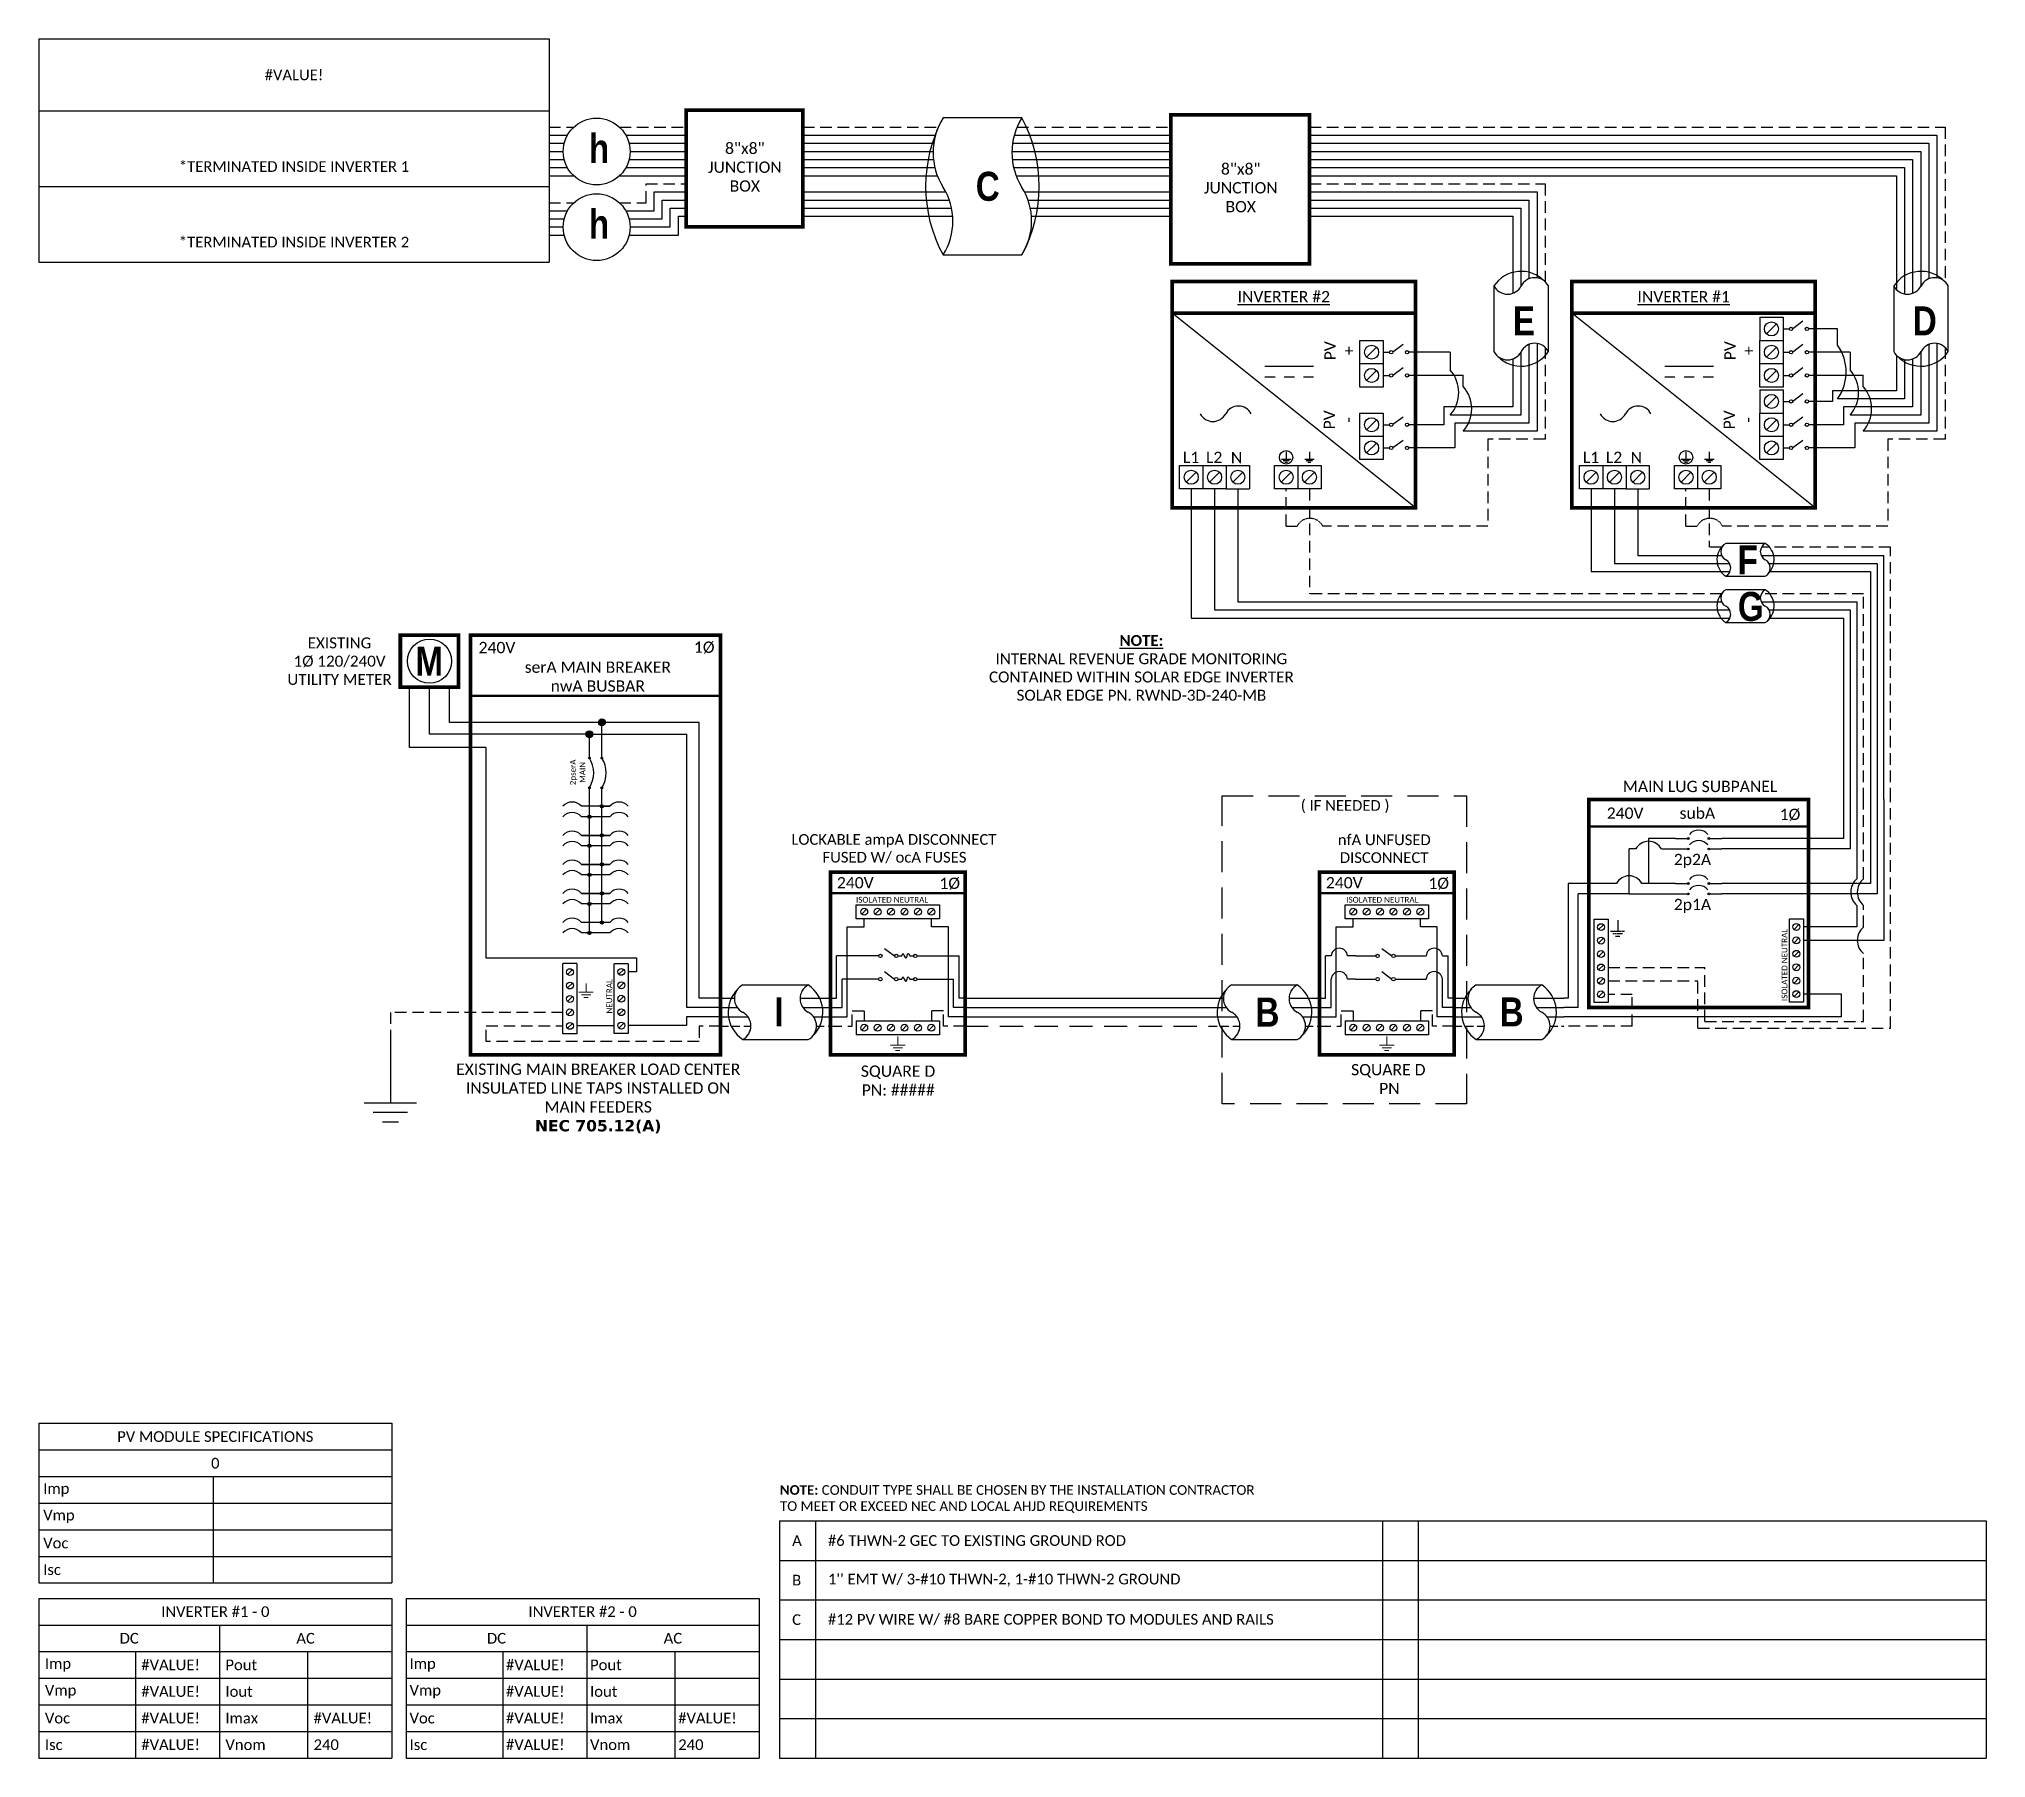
# Model space of a CAD drawing. Header units: feet. Extents: x 18883 to 19513, y 14547 to 15104.
import ezdxf

# ---------------------------------------------------------------- set-up
doc = ezdxf.new("R2010")
doc.units = ezdxf.units.FT
doc.header["$MEASUREMENT"] = 0
doc.linetypes.add('DASHED', pattern=[0.75, 0.5, -0.25])
doc.linetypes.add('HIDDEN', pattern=[0.375, 0.25, -0.125])
for name, color, linetype in [('ONE LINE BLOCKS', 7, 'Continuous'), ('TABLES', 7, 'Continuous'), ('TEXT', 7, 'Continuous'), ('Z - TITLEBLOCK TXT', 7, 'Continuous')]:
    doc.layers.add(name, color=color, linetype=linetype)
doc.styles.add('ONE LINE TXT', font='techb___.ttf')
doc.styles.get("Standard").update_dxf_attribs({"font": 'calibri.ttf'})

msp = doc.modelspace()

# ---------------------------------------------------------------- texts
at = {"color": 1, "linetype": 'Continuous'}
for s, p in [('%%UINVERTER #2', (19271.23, 15018.62)), ('%%UINVERTER #1', (19400.66, 15018.62))]:
    msp.add_text(s, height=3.6576, dxfattribs=at).set_placement(p)
at = {"color": 1, "attachment_point": 5}
for s, width, gutter_width, insert, char_height in [('8"x8"  JUNCTION BOX ', 0.4767, 7.17, (19272.25, 15055.67), 3.6576), ('L1', 0.1481, 0.75, (19256.18, 14968.4), 3.658), ('L2', 0.1481, 0.75, (19263.64, 14968.43), 3.658), ('N', 0.1481, 0.75, (19270.89, 14968.37), 3.66), ('L1', 0.1481, 0.75, (19385.61, 14968.4), 3.658), ('L2', 0.1481, 0.75, (19393.07, 14968.43), 3.658), ('N', 0.1481, 0.75, (19400.32, 14968.37), 3.66)]:
    msp.add_mtext_dynamic_manual_height_columns(s, width=width, gutter_width=gutter_width, heights=[0], dxfattribs=dict(at, insert=insert, char_height=char_height))
at = {"color": 1, "linetype": 'Continuous', "char_height": 9.3833, "attachment_point": 1, "style": 'ONE LINE TXT'}
for s, insert in [('{\\W1;\\C256;C}', (19186.48, 15060.87)), ('{\\W1;\\C256;E}', (19360.34, 15017.29)), ('{\\W1;\\C256;D}', (19489.78, 15017.29)), ('{\\W1;\\C256;F}', (19433.06, 14939.89)), ('{\\W1;\\C256;G}', (19433.15, 14924.85)), ('{\\W1;\\C256;I}', (19121.31, 14793.58)), ('{\\W1;\\C256;B}', (19356.05, 14793.58))]:
    msp.add_mtext_dynamic_manual_height_columns(s, width=0.1385, gutter_width=2.13, heights=[0], dxfattribs=dict(at, insert=insert))
at = {"color": 1, "char_height": 3.658, "attachment_point": 5, "rotation": 90}
for s, width, insert in [('PV +', 2.8378, (19304.21, 15002.93)), ('PV +', 2.8378, (19433.64, 15002.93)), ('PV -', 2.8013, (19303.98, 14980.56)), ('PV -', 2.8013, (19433.41, 14980.56))]:
    msp.add_mtext_dynamic_manual_height_columns(s, width=width, gutter_width=0.75, heights=[0], dxfattribs=dict(at, insert=insert))
at = {"color": 10, "insert": (19123.08, 14635.68), "char_height": 3.10896, "attachment_point": 1}
msp.add_mtext_dynamic_manual_height_columns('\\A1;{\\fCalibri|b1|i0|c0|p34;NOTE:} {\\A0;\\H1.0052x;CONDUIT TYPE SHALL BE CHOSEN BY THE INSTALLATION CONTRACTOR\\PTO MEET OR EXCEED NEC AND LOCAL AHJD REQUIREMENTS}', width=164.3528, gutter_width=0, heights=[9.89], dxfattribs=at)
at = {"layer": 'Z - TITLEBLOCK TXT', "color": 1, "linetype": 'Continuous', "char_height": 9.3833, "attachment_point": 1, "style": 'ONE LINE TXT'}
for insert in [(19061.26, 15073.11), (19061.26, 15048.65)]:
    msp.add_mtext_dynamic_manual_height_columns('{\\W1;\\C256;h}', width=0.1385, gutter_width=2.13, heights=[0], dxfattribs=dict(at, insert=insert))

# ---------------------------------------------------------------- blocks, each defined once
blk = doc.blocks.new('2inverterSub')
at = {"layer": 'ONE LINE BLOCKS', "linetype": 'Continuous'}
h = blk.add_hatch(color=1, dxfattribs=at)
h.dxf.hatch_style = 1
edge = h.paths.add_edge_path()
edge.add_arc((40.28, 60.73), 0.291, 0, 360)
h = blk.add_hatch(color=1, dxfattribs=at)
h.dxf.hatch_style = 1
edge = h.paths.add_edge_path()
edge.add_arc((40.28, 57.35), 0.291, 0, 360)
h = blk.add_hatch(color=1, dxfattribs=at)
h.dxf.hatch_style = 1
edge = h.paths.add_edge_path()
edge.add_arc((46.96, 60.73), 0.291, 0, 360)
h = blk.add_hatch(color=1, dxfattribs=at)
h.dxf.hatch_style = 1
edge = h.paths.add_edge_path()
edge.add_arc((46.96, 57.35), 0.291, 0, 360)
h = blk.add_hatch(color=1, dxfattribs=at)
h.dxf.hatch_style = 1
edge = h.paths.add_edge_path()
edge.add_arc((40.28, 46.17), 0.291, 0, 360)
h = blk.add_hatch(color=1, dxfattribs=at)
h.dxf.hatch_style = 1
edge = h.paths.add_edge_path()
edge.add_arc((46.96, 46.17), 0.291, 0, 360)
h = blk.add_hatch(color=1, dxfattribs=at)
h.dxf.hatch_style = 1
edge = h.paths.add_edge_path()
edge.add_arc((40.28, 42.79), 0.291, 0, 360)
h = blk.add_hatch(color=1, dxfattribs=at)
h.dxf.hatch_style = 1
edge = h.paths.add_edge_path()
edge.add_arc((46.96, 42.79), 0.291, 0, 360)
at = {"color": 7, "linetype": 'Continuous'}
for p, q in [((90.5, 73.37), (90.5, 60.73)), ((99.2, 73.37), (99.2, 46.17)), ((36.09, 60.73), (27.43, 60.73)), ((27.43, 60.73), (27.43, 46.17)), ((90.5, 60.73), (51.15, 60.73)), ((17.02, 46.17), (1.34, 46.17)), ((1.34, 46.17), (1.34, 9)), ((36.09, 46.17), (25.26, 46.17)), ((99.2, 46.17), (51.15, 46.17)), ((1.34, 9), (0, 9))]:
    blk.add_line(p, q, dxfattribs=at)
at = {"color": 10, "linetype": 'Continuous'}
for p, q in [((92.67, 73.37), (92.67, 57.35)), ((101.37, 73.37), (101.37, 42.79)), ((21.14, 42.79), (21.14, 57.35)), ((23.31, 57.35), (21.14, 57.35)), ((31.55, 57.35), (36.09, 57.35)), ((92.67, 57.35), (51.15, 57.35)), ((21.14, 42.79), (4.63, 42.79)), ((4.63, 6), (4.63, 42.79)), ((21.14, 42.79), (36.09, 42.79)), ((101.37, 42.79), (51.15, 42.79)), ((4.63, 6), (0, 6))]:
    blk.add_line(p, q, dxfattribs=at)
at = {"color": 253, "linetype": 'Continuous'}
for p, q in [((94.85, 73.37), (94.85, 47.66)), ((103.55, 73.37), (103.55, 27.76)), ((94.85, 39.1), (94.85, 32.11)), ((94.85, 32.11), (77.54, 32.11)), ((103.55, 27.76), (77.54, 27.76)), ((89.88, 10.36), (77.54, 10.36)), ((89.88, 3), (89.88, 10.36)), ((89.88, 3), (0, 3))]:
    blk.add_line(p, q, dxfattribs=at)
at = {"color": 10, "linetype": 'Continuous'}
blk.add_arc((27.43, 55.19), 4.65, 27.66392, 152.33608, dxfattribs=at)
at = {"color": 7, "linetype": 'Continuous'}
blk.add_arc((21.14, 44.01), 4.65, 27.66392, 152.33608, dxfattribs=at)
at = {"color": 253, "linetype": 'Continuous'}
blk.add_arc((98.43, 43.38), 5.58, 129.92155, 230.07845, dxfattribs=at)
at = {"layer": 'ONE LINE BLOCKS', "lineweight": 50}
blk.add_line((8.04, 64.67), (79.2, 64.67), dxfattribs=at)
at = {"layer": 'ONE LINE BLOCKS', "lineweight": 50, "const_width": 1.19}
blk.add_lwpolyline([(8.04, 6.01), (8.04, 73.37), (79.2, 73.37), (79.2, 6.01)], close=True, dxfattribs=at)
at = {"layer": 'TEXT', "color": 92, "linetype": 'HIDDEN', "ltscale": 15}
for p, q in [((97.02, 47.66), (97.02, 73.37)), ((105.72, -0.66), (105.72, 73.37)), ((97.02, 32.03), (97.02, 39.1)), ((14.31, 18.99), (45.6, 18.99)), ((45.6, 1.52), (45.6, 18.99)), ((97.02, 1.52), (97.02, 23.48)), ((14.31, 14.64), (43.39, 14.64)), ((43.39, -0.66), (43.39, 14.64)), ((22.14, 10.28), (14.31, 10.28)), ((22.14, 0), (22.14, 10.28)), ((22.14, 0), (0, 0)), ((45.6, 1.52), (97.02, 1.52)), ((43.39, -0.66), (105.72, -0.66))]:
    blk.add_line(p, q, dxfattribs=at)
at = {"layer": 'TEXT', "color": 92, "linetype": 'HIDDEN', "flags": 128}
for points in [[(17.42, 34.26), (17.42, 30.76)], [(15.08, 30.76), (19.76, 30.76)], [(18.95, 29.89), (15.89, 29.89)], [(18.13, 29.02), (16.7, 29.02)]]:
    blk.add_lwpolyline(points, dxfattribs=at)
at = {"layer": 'TEXT', "color": 92, "linetype": 'Continuous', "ltscale": 4}
for centre in [(100.49, 43.38), (100.49, 27.76)]:
    blk.add_arc(centre, 5.51, 129.05896, 230.94104, dxfattribs=at)
at = {"layer": 'Z - TITLEBLOCK TXT', "color": 1, "linetype": 'Continuous'}
for p, q in [((9.77, 7.69), (9.77, 34.63)), ((9.77, 34.63), (14.31, 34.63)), ((14.31, 34.63), (14.31, 7.69)), ((73, 7.76), (73, 34.71)), ((73, 34.71), (77.54, 34.71)), ((77.54, 34.71), (77.54, 7.76)), ((14.31, 7.69), (9.77, 7.69)), ((77.54, 7.76), (73, 7.76))]:
    blk.add_line(p, q, dxfattribs=at)
at = {"layer": 'Z - TITLEBLOCK TXT', "color": 4, "linetype": 'Continuous'}
for p, q in [((12.83, 32.82), (11.25, 31.25)), ((76.06, 32.9), (74.49, 31.32)), ((12.83, 28.47), (11.25, 26.9)), ((76.06, 28.54), (74.49, 26.97)), ((12.83, 24.12), (11.25, 22.55)), ((12.83, 19.77), (11.25, 18.2)), ((76.06, 24.19), (74.49, 22.62)), ((76.06, 19.84), (74.49, 18.27)), ((12.83, 15.42), (11.25, 13.85)), ((76.06, 15.49), (74.49, 13.92)), ((12.83, 11.07), (11.25, 9.5)), ((76.06, 11.14), (74.49, 9.57))]:
    blk.add_line(p, q, dxfattribs=at)
at = {"layer": 'Z - TITLEBLOCK TXT', "color": 1, "linetype": 'Continuous', "flags": 128}
for points in [[(36.09, 60.73), (40.28, 60.73)], [(36.09, 60.73), (40.28, 60.73)], [(36.09, 57.35), (40.28, 57.35)], [(36.09, 57.35), (40.28, 57.35)], [(46.96, 60.73), (51.15, 60.73)], [(46.96, 57.35), (51.15, 57.35)], [(36.09, 46.17), (40.28, 46.17)], [(36.09, 46.17), (40.28, 46.17)], [(46.96, 46.17), (51.15, 46.17)], [(36.09, 42.79), (40.28, 42.79)], [(36.09, 42.79), (40.28, 42.79)], [(46.96, 42.79), (51.15, 42.79)]]:
    blk.add_lwpolyline(points, dxfattribs=at)
at = {"layer": 'Z - TITLEBLOCK TXT', "color": 1, "linetype": 'Continuous'}
for centre in [(40.28, 60.73), (40.28, 57.35), (46.96, 60.73), (46.96, 57.35), (40.28, 46.17), (46.96, 46.17), (40.28, 42.79), (46.96, 42.79)]:
    blk.add_circle(centre, 0.291, dxfattribs=at)
at = {"layer": 'Z - TITLEBLOCK TXT', "color": 4, "linetype": 'Continuous'}
for centre in [(12.04, 32.04), (75.27, 32.11), (12.04, 27.69), (75.27, 27.76), (12.04, 23.34), (12.04, 18.99), (75.27, 23.41), (75.27, 19.06), (12.04, 14.64), (75.27, 14.71), (12.04, 10.28), (75.27, 10.36)]:
    blk.add_circle(centre, 1.11, dxfattribs=at)
at = {"layer": 'Z - TITLEBLOCK TXT', "color": 1, "linetype": 'Continuous'}
for centre in [(43.62, 59.53), (43.62, 56.15), (43.62, 44.97), (43.62, 41.59)]:
    blk.add_arc(centre, 3.93, 40.3392, 139.6608, dxfattribs=at)
at = {"layer": 'TABLES', "color": 1, "linetype": 'Continuous'}
for s, p in [('2p2A', (35.59, 52.11)), ('2p1A', (35.59, 37.55))]:
    blk.add_text(s, height=3.658, dxfattribs=at).set_placement(p)
at = {"layer": 'TABLES', "color": 4, "linetype": 'Continuous'}
blk.add_text('ISOLATED NEUTRAL', height=1.8743, rotation=90, dxfattribs=at).set_placement((72.35, 8.12))
at = {"layer": 'TEXT', "color": 1, "attachment_point": 5}
for s, width, gutter_width, insert, char_height in [('MAIN LUG SUBPANEL ', 62.3984, 7.17, (44.08, 77.57), 3.6576), ('240V', 0.1481, 0.75, (19.83, 68.92), 3.658), ('subA', 0.1481, 0.75, (43.21, 68.92), 3.658), ('1Ø', 0.1481, 0.75, (73.19, 68.41), 3.658)]:
    blk.add_mtext_dynamic_manual_height_columns(s, width=width, gutter_width=gutter_width, heights=[0], dxfattribs=dict(at, insert=insert, char_height=char_height))
blk = doc.blocks.new('*U16')
at = {"color": 7, "linetype": 'Continuous'}
for p, q in [((-7.14, 13.31), (-28.39, 13.31)), ((-28.39, -4.31), (-7.14, -4.31))]:
    blk.add_line(p, q, dxfattribs=at)
at = {"color": 7}
for p, q in [((-35.53, 9), (-31.05, 9)), ((-9.81, 9), (0, 9))]:
    blk.add_line(p, q, dxfattribs=at)
at = {"color": 10}
for p, q in [((-35.53, 6), (-30.11, 6)), ((-8.87, 6), (0, 6))]:
    blk.add_line(p, q, dxfattribs=at)
at = {"color": 253}
for p, q in [((-35.53, 3), (-26.66, 3)), ((-5.41, 3), (0, 3))]:
    blk.add_line(p, q, dxfattribs=at)
at = {"color": 92, "linetype": 'HIDDEN', "ltscale": 10}
for p, q in [((-4.48, 0), (0, 0)), ((-35.53, 0), (-25.72, 0))]:
    blk.add_line(p, q, dxfattribs=at)
at = {"linetype": 'Continuous'}
for centre, start, end in [((-26.08, 8.91), 117.66392, 242.33608), ((-4.83, 8.91), 117.66392, 242.33608), ((-30.7, 0.09), 297.66392, 62.33608), ((-9.45, 0.09), 297.66392, 62.33608)]:
    blk.add_arc(centre, 4.98, start, end, dxfattribs=at)
at = {"color": 7, "linetype": 'Continuous'}
for centre, start, end in [((-12.99, 4.5), 313.97324, 56.42648), ((-22.54, 4.5), 133.97324, 236.42648)]:
    blk.add_arc(centre, 10.58, start, end, dxfattribs=at)
blk = doc.blocks.new('*U23')
at = {"lineweight": 50}
blk.add_line((-43.61, 43.06), (0, 43.06), dxfattribs=at)
at = {"color": 1, "linetype": 'Continuous'}
for p, q in [((-35.27, 34.78), (-35.27, 39.32)), ((-35.27, 39.32), (-8.32, 39.32)), ((-8.32, 39.32), (-8.32, 34.78)), ((-8.32, 34.78), (-35.27, 34.78)), ((-26.07, 25.18), (-22.81, 22.74)), ((-21.73, 22.73), (-20.49, 22.73)), ((-17.94, 22.73), (-16.7, 22.73)), ((-26.07, 17.65), (-22.81, 15.2)), ((-21.73, 15.2), (-20.49, 15.2)), ((-17.94, 15.2), (-16.7, 15.2)), ((-35.27, 1.76), (-8.32, 1.76)), ((-35.27, 1.76), (-35.27, -2.78)), ((-8.32, 1.76), (-8.32, -2.78)), ((-8.32, -2.78), (-35.27, -2.78))]:
    blk.add_line(p, q, dxfattribs=at)
at = {"color": 4, "linetype": 'Continuous'}
for p, q in [((-31.89, 37.83), (-33.46, 36.26)), ((-27.53, 37.83), (-29.11, 36.26)), ((-23.18, 37.83), (-24.76, 36.26)), ((-18.83, 37.83), (-20.41, 36.26)), ((-14.48, 37.83), (-16.06, 36.26)), ((-10.13, 37.83), (-11.7, 36.26)), ((-31.89, 0.28), (-33.46, -1.3)), ((-27.53, 0.28), (-29.11, -1.3)), ((-23.18, 0.28), (-24.76, -1.3)), ((-18.83, 0.28), (-20.41, -1.3)), ((-14.48, 0.28), (-16.06, -1.3)), ((-10.13, 0.28), (-11.7, -1.3))]:
    blk.add_line(p, q, dxfattribs=at)
at = {"color": 253, "linetype": 'Continuous'}
for p, q in [((-38.16, 3), (-38.16, 32.17)), ((-38.16, 32.17), (-32.67, 32.17)), ((-32.67, 32.17), (-32.67, 34.78)), ((-10.92, 32.17), (-10.92, 34.78)), ((-5.43, 32.17), (-10.92, 32.17)), ((-5.43, 3), (-5.43, 32.17)), ((-43.61, 3), (-38.16, 3)), ((0, 3), (-5.43, 3))]:
    blk.add_line(p, q, dxfattribs=at)
at = {"color": 7, "linetype": 'Continuous'}
for p, q in [((-27.97, 22.73), (-41.66, 22.73)), ((-41.66, 9), (-41.66, 22.73)), ((-15.62, 22.73), (-1.93, 22.73)), ((-1.93, 9), (-1.93, 22.73))]:
    blk.add_line(p, q, dxfattribs=at)
at = {"color": 10, "linetype": 'Continuous'}
for p, q in [((-27.97, 15.2), (-39.8, 15.2)), ((-39.8, 6), (-39.8, 15.2)), ((-15.62, 15.2), (-3.79, 15.19)), ((-3.79, 6), (-3.79, 15.2)), ((-43.61, 6), (-39.8, 6)), ((0, 6), (-3.79, 6))]:
    blk.add_line(p, q, dxfattribs=at)
at = {"color": 7}
for p, q in [((-43.61, 9), (-41.66, 9)), ((0, 9), (-1.93, 9))]:
    blk.add_line(p, q, dxfattribs=at)
at = {"color": 92, "linetype": 'HIDDEN', "ltscale": 15}
for p, q in [((-43.61, 0), (-36.58, 0)), ((-36.58, 0), (-36.58, 4.9)), ((-36.58, 4.9), (-32.67, 4.9)), ((-32.67, 4.9), (-32.67, 1.76)), ((-7.01, 4.9), (-10.92, 4.9)), ((-10.92, 4.9), (-10.92, 1.76)), ((-7.01, 0), (-7.01, 4.9)), ((0, 0), (-7.01, 0))]:
    blk.add_line(p, q, dxfattribs=at)
at = {"lineweight": 50, "const_width": 1.19}
blk.add_lwpolyline([(-43.61, -9.34), (-43.61, 49.84), (0, 49.84), (0, -9.34)], close=True, dxfattribs=at)
at = {"color": 92, "linetype": 'Continuous', "lineweight": 5, "ltscale": 0.05, "flags": 128}
for points in [[(-24.14, -6.17), (-19.45, -6.17)], [(-21.8, -3.32), (-21.8, -6.17)], [(-20.27, -7.03), (-23.32, -7.03)], [(-21.08, -7.9), (-22.51, -7.9)]]:
    blk.add_lwpolyline(points, dxfattribs=at)
at = {"color": 4, "linetype": 'Continuous'}
for centre in [(-32.67, 37.05), (-28.32, 37.05), (-23.97, 37.05), (-19.62, 37.05), (-15.27, 37.05), (-10.92, 37.05), (-32.67, -0.51), (-28.32, -0.51), (-23.97, -0.51), (-19.62, -0.51), (-15.27, -0.51), (-10.92, -0.51)]:
    blk.add_circle(centre, 1.11, dxfattribs=at)
at = {"color": 1, "linetype": 'Continuous'}
for centre in [(-27.43, 22.73), (-22.27, 22.73), (-16.16, 22.73), (-27.43, 15.2), (-22.27, 15.2), (-16.16, 15.19)]:
    blk.add_circle(centre, 0.541, dxfattribs=at)
for points in [[(-20.49, 22.73), (-20.12, 23.49), (-19.22, 21.97), (-18.39, 23.49), (-17.94, 22.73)], [(-20.49, 15.2), (-20.12, 15.96), (-19.22, 14.43), (-18.39, 15.96), (-17.94, 15.2)]]:
    blk.add_spline(points, degree=3, dxfattribs=at)
at = {"color": 7}
blk.add_blockref('*U16', (-43.61, 0), dxfattribs=at)
at = {"color": 4, "linetype": 'Continuous'}
blk.add_text('ISOLATED NEUTRAL', height=1.8743, dxfattribs=at).set_placement((-35.32, 39.97))
at = {"color": 1}
for s, width, gutter_width, heights, insert, char_height, attachment_point in [('\\A1;\\pi2.6661;LOCKABLE ampA DISCONNECT \\P\\pi12.722;FUSED W/ ocA FUSES', 71.8931, 92.23, [18.56], (-58.88, 62.16), 3.4544, 1), ('240V', 0.1481, 0.75, [0], (-35.55, 46.4), 3.658, 5), ('1Ø', 0.1481, 0.75, [0], (-4.98, 46.1), 3.658, 5), ('\\A1;\\pi5.5987,t23.887;SQUARE D\\P\\pi5.8899,t24.178;PN: #####', 35.0816, 28.88, [13.54], (-39.35, -12.75), 3.6576, 1)]:
    blk.add_mtext_dynamic_manual_height_columns(s, width=width, gutter_width=gutter_width, heights=heights, dxfattribs=dict(at, insert=insert, char_height=char_height, attachment_point=attachment_point))
blk = doc.blocks.new('lineTapPanel')
at = {"linetype": 'Continuous'}
h = blk.add_hatch(color=254, dxfattribs=at)
h.dxf.hatch_style = 1
edge = h.paths.add_edge_path()
edge.add_arc((-42.47, 94.51), 1.11, 0, 360)
h = blk.add_hatch(color=254, dxfattribs=at)
h.dxf.hatch_style = 1
edge = h.paths.add_edge_path()
edge.add_arc((-38.44, 98.34), 1.11, 0, 360)
h = blk.add_hatch(color=1, dxfattribs=at)
h.dxf.hatch_style = 1
edge = h.paths.add_edge_path()
edge.add_arc((-42.47, 86.8), 0.291, 0, 360)
h = blk.add_hatch(color=1, dxfattribs=at)
h.dxf.hatch_style = 1
edge = h.paths.add_edge_path()
edge.add_arc((-38.44, 86.8), 0.291, 0, 360)
h = blk.add_hatch(color=1, dxfattribs=at)
h.dxf.hatch_style = 1
edge = h.paths.add_edge_path()
edge.add_arc((-42.47, 77.16), 0.291, 0, 360)
h = blk.add_hatch(color=1, dxfattribs=at)
h.dxf.hatch_style = 1
edge = h.paths.add_edge_path()
edge.add_arc((-38.44, 77.16), 0.291, 0, 360)
h = blk.add_hatch(color=1, dxfattribs=at)
h.dxf.hatch_style = 1
edge = h.paths.add_edge_path()
edge.add_arc((-38.44, 71.16), 0.528, 0, 360)
h = blk.add_hatch(color=1, dxfattribs=at)
h.dxf.hatch_style = 1
edge = h.paths.add_edge_path()
edge.add_arc((-42.47, 67.78), 0.528, 0, 360)
h = blk.add_hatch(color=1, dxfattribs=at)
h.dxf.hatch_style = 1
edge = h.paths.add_edge_path()
edge.add_arc((-42.47, 58.38), 0.528, 0, 360)
h = blk.add_hatch(color=1, dxfattribs=at)
h.dxf.hatch_style = 1
edge = h.paths.add_edge_path()
edge.add_arc((-38.44, 61.76), 0.528, 0, 360)
h = blk.add_hatch(color=1, dxfattribs=at)
h.dxf.hatch_style = 1
edge = h.paths.add_edge_path()
edge.add_arc((-38.44, 52.36), 0.528, 0, 360)
h = blk.add_hatch(color=1, dxfattribs=at)
h.dxf.hatch_style = 1
edge = h.paths.add_edge_path()
edge.add_arc((-42.47, 48.98), 0.528, 0, 360)
h = blk.add_hatch(color=1, dxfattribs=at)
h.dxf.hatch_style = 1
edge = h.paths.add_edge_path()
edge.add_arc((-42.47, 39.58), 0.528, 0, 360)
h = blk.add_hatch(color=1, dxfattribs=at)
h.dxf.hatch_style = 1
edge = h.paths.add_edge_path()
edge.add_arc((-38.44, 42.95), 0.528, 0, 360)
h = blk.add_hatch(color=1, dxfattribs=at)
h.dxf.hatch_style = 1
edge = h.paths.add_edge_path()
edge.add_arc((-38.44, 33.55), 0.528, 0, 360)
h = blk.add_hatch(color=1, dxfattribs=at)
h.dxf.hatch_style = 1
edge = h.paths.add_edge_path()
edge.add_arc((-42.47, 30.17), 0.528, 0, 360)
at = {"color": 155, "true_color": 0x647190}
blk.add_line((-80.92, 126.59), (0, 126.59), dxfattribs=at)
at = {"color": 253, "linetype": 'Continuous'}
for p, q in [((-100.73, 90.2), (-100.73, 109.7)), ((-76.04, 90.2), (-100.73, 90.2)), ((-76.04, 90.2), (-76.04, 22.16)), ((-76.04, 22.16), (-27.25, 22.16)), ((-27.25, 22.16), (-27.25, 17.57)), ((-27.25, 17.57), (-29.89, 17.57)), ((-11.01, 0.16), (-29.89, 0.16)), ((0, 3), (-11.01, 3)), ((-11.01, 3), (-11.01, 0.16))]:
    blk.add_line(p, q, dxfattribs=at)
at = {"color": 10, "linetype": 'Continuous'}
for p, q in [((-94.24, 94.51), (-94.24, 109.7)), ((-43.58, 94.51), (-94.24, 94.51)), ((-42.47, 87.09), (-42.47, 93.4)), ((-41.36, 94.51), (-10.98, 94.51)), ((-10.98, 6), (-10.98, 94.51)), ((-42.47, 30.17), (-42.47, 76.87)), ((-35.88, 67.78), (-45.04, 67.78)), ((-35.88, 58.38), (-45.04, 58.38)), ((-35.88, 48.98), (-45.04, 48.98)), ((-35.88, 39.58), (-45.04, 39.58)), ((-35.88, 30.17), (-45.04, 30.17)), ((0, 6), (-10.98, 6))]:
    blk.add_line(p, q, dxfattribs=at)
at = {"color": 7, "linetype": 'Continuous'}
for p, q in [((-87.75, 98.34), (-87.75, 109.7)), ((-39.56, 98.34), (-87.75, 98.34)), ((-38.44, 87.09), (-38.44, 97.23)), ((-6.96, 9), (-6.96, 98.34)), ((-38.44, 61.76), (-38.44, 76.87)), ((-35.88, 71.16), (-45.04, 71.16)), ((-38.44, 71.16), (-35.88, 71.16)), ((-45.04, 61.76), (-35.88, 61.76)), ((-35.88, 61.76), (-45.04, 61.76)), ((-38.44, 52.36), (-38.44, 61.76)), ((-45.04, 52.36), (-35.88, 52.36)), ((-35.88, 52.36), (-45.04, 52.36)), ((-38.44, 42.95), (-38.44, 52.36)), ((-45.04, 42.95), (-35.88, 42.95)), ((-35.88, 42.95), (-45.04, 42.95)), ((-38.44, 33.55), (-38.44, 42.95)), ((-35.88, 33.55), (-45.04, 33.55))]:
    blk.add_line(p, q, dxfattribs=at)
at = {"lineweight": 50}
blk.add_line((-80.92, 106.95), (0, 106.95), dxfattribs=at)
at = {"color": 7}
for p, q in [((-6.96, 98.34), (-37.33, 98.34)), ((0, 9), (-6.96, 9))]:
    blk.add_line(p, q, dxfattribs=at)
at = {"color": 1, "linetype": 'Continuous'}
for p, q in [((-51.03, -2.51), (-51.03, 20.23)), ((-46.49, 20.23), (-51.03, 20.23)), ((-46.49, 20.23), (-46.49, -2.51)), ((-34.43, -2.43), (-34.43, 20.16)), ((-29.89, 20.16), (-34.43, 20.16)), ((-29.89, 20.16), (-29.89, -2.43)), ((-46.49, -2.51), (-51.03, -2.51)), ((-29.89, -2.43), (-34.43, -2.43))]:
    blk.add_line(p, q, dxfattribs=at)
at = {"color": 4, "linetype": 'Continuous'}
for p, q in [((-47.97, 18.28), (-49.55, 16.71)), ((-47.97, 13.93), (-49.55, 12.36)), ((-31.37, 18.35), (-32.94, 16.78)), ((-31.37, 14), (-32.94, 12.43)), ((-47.97, 9.58), (-49.55, 8.01)), ((-31.37, 9.65), (-32.94, 8.08)), ((-47.97, 5.23), (-49.55, 3.66)), ((-47.97, 0.88), (-49.55, -0.69)), ((-31.37, 5.3), (-32.94, 3.73)), ((-31.37, 0.95), (-32.94, -0.62))]:
    blk.add_line(p, q, dxfattribs=at)
at = {"color": 92, "linetype": 'HIDDEN', "ltscale": 15}
for p, q in [((-51.03, 4.44), (-106.89, 4.44)), ((-106.89, 4.44), (-106.89, -4.87)), ((-75.84, -4.96), (-75.84, 0.09)), ((-75.84, 0.09), (-51.03, 0.09)), ((0, 0), (-6.96, 0)), ((-6.96, -4.96), (-75.84, -4.96)), ((-6.96, 0), (-6.96, -4.96))]:
    blk.add_line(p, q, dxfattribs=at)
at = {"color": 92, "linetype": 'Continuous', "ltscale": 15}
blk.add_line((-34.43, 0.09), (-46.49, 0.09), dxfattribs=at)
at = {"color": 92, "ltscale": 15}
blk.add_line((-106.89, -4.87), (-106.89, -24.84), dxfattribs=at)
at = {"lineweight": 50, "const_width": 1.19}
for points in [[(-103.67, 109.7), (-103.67, 126.59), (-84.82, 126.59), (-84.82, 109.7)], [(-80.92, -9.3), (-80.92, 126.59), (0, 126.59), (0, -9.3)]]:
    blk.add_lwpolyline(points, close=True, dxfattribs=at)
at = {"color": 92, "linetype": 'Continuous', "lineweight": 5, "ltscale": 0.05, "flags": 128}
for points in [[(-43.54, 13.81), (-43.54, 10.97)], [(-45.88, 10.97), (-41.2, 10.97)], [(-42.01, 10.1), (-45.07, 10.1)], [(-42.82, 9.23), (-44.25, 9.23)]]:
    blk.add_lwpolyline(points, dxfattribs=at)
at = {"color": 92, "linetype": 'Continuous', "ltscale": 4, "flags": 128}
for points in [[(-115.37, -24.84), (-98.41, -24.84)], [(-101.35, -27.98), (-112.43, -27.98)], [(-104.29, -31.12), (-109.49, -31.12)]]:
    blk.add_lwpolyline(points, dxfattribs=at)
at = {"linetype": 'Continuous'}
blk.add_circle((-94.24, 118.15), 7.15, dxfattribs=at)
at = {"color": 7, "linetype": 'Continuous'}
for centre in [(-42.47, 94.51), (-38.44, 98.34), (-38.44, 98.34)]:
    blk.add_circle(centre, 1.11, dxfattribs=at)
at = {"color": 1, "linetype": 'Continuous'}
for centre, radius in [((-42.47, 86.8), 0.291), ((-38.44, 86.8), 0.291), ((-42.47, 77.16), 0.291), ((-38.44, 77.16), 0.291), ((-38.44, 71.16), 0.528), ((-42.47, 67.78), 0.528), ((-42.47, 58.38), 0.528), ((-38.44, 61.76), 0.528), ((-38.44, 52.36), 0.528), ((-42.47, 48.98), 0.528), ((-42.47, 39.58), 0.528), ((-38.44, 42.95), 0.528), ((-38.44, 33.55), 0.528), ((-42.47, 30.17), 0.528)]:
    blk.add_circle(centre, radius, dxfattribs=at)
at = {"color": 4, "linetype": 'Continuous'}
for centre in [(-48.76, 17.49), (-48.76, 13.14), (-32.16, 17.57), (-32.16, 13.21), (-48.76, 8.79), (-32.16, 8.86), (-48.76, 4.44), (-48.76, 0.09), (-32.16, 4.51), (-32.16, 0.16)]:
    blk.add_circle(centre, 1.11, dxfattribs=at)
at = {"color": 1, "linetype": 'Continuous'}
for centre, radius, start, end in [((-50.14, 81.98), 9.06, 327.87082, 32.12918), ((-46.11, 81.98), 9.06, 327.87082, 32.12918), ((-48.03, 68.62), 3.93, 40.3392, 139.6608), ((-32.88, 68.62), 3.93, 40.3392, 139.6608), ((-48.03, 65.24), 3.93, 40.3392, 139.6608), ((-48.03, 59.21), 3.93, 40.3392, 139.6608), ((-32.88, 65.24), 3.93, 40.3392, 139.6608), ((-32.88, 59.21), 3.93, 40.3392, 139.6608), ((-48.03, 55.84), 3.93, 40.3392, 139.6608), ((-32.88, 55.84), 3.93, 40.3392, 139.6608), ((-48.03, 49.81), 3.93, 40.3392, 139.6608), ((-32.88, 49.81), 3.93, 40.3392, 139.6608), ((-48.03, 46.43), 3.93, 40.3392, 139.6608), ((-48.03, 40.41), 3.93, 40.3392, 139.6608), ((-32.88, 46.43), 3.93, 40.3392, 139.6608), ((-32.88, 40.41), 3.93, 40.3392, 139.6608), ((-48.03, 37.03), 3.93, 40.3392, 139.6608), ((-32.88, 37.03), 3.93, 40.3392, 139.6608), ((-48.03, 31.01), 3.93, 40.3392, 139.6608), ((-48.03, 27.63), 3.93, 40.3392, 139.6608), ((-32.88, 31.01), 3.93, 40.3392, 139.6608), ((-32.88, 27.63), 3.93, 40.3392, 139.6608)]:
    blk.add_arc(centre, radius, start, end, dxfattribs=at)
at = {"color": 253, "linetype": 'Continuous', "style": 'ONE LINE TXT'}
blk.add_text('M', height=9.38, dxfattribs=at).set_placement((-98.8, 113.43))
at = {"color": 4, "linetype": 'Continuous'}
blk.add_text('NEUTRAL', height=1.874, rotation=90, dxfattribs=at).set_placement((-35.08, 4.08))
at = {"color": 1, "attachment_point": 5}
for s, width, gutter_width, heights, insert, char_height in [('EXISTING\\P1Ø 120/240V UTILITY METER', 37.8067, 7.17, [0], (-123.35, 118.13), 3.5433), ('240V', 0.1481, 0.75, [0], (-72.39, 122.54), 3.658), ('1Ø', 0.1481, 0.75, [0], (-5.31, 122.54), 3.658), ('serA MAIN BREAKER\\PnwA BUSBAR', 72.4998, 0.75, [0], (-39.75, 113.14), 3.6576), ('EXISTING MAIN BREAKER LOAD CENTER INSULATED LINE TAPS INSTALLED ON MAIN FEEDERS\\P{\\fVerdana|b1|i0|c0|p34;NEC 705.12(A)}', 98.9176, 7.17, [106.42], (-39.63, -23.42), 3.6576)]:
    blk.add_mtext_dynamic_manual_height_columns(s, width=width, gutter_width=gutter_width, heights=heights, dxfattribs=dict(at, insert=insert, char_height=char_height))
at = {"color": 4, "linetype": 'Continuous', "insert": (-46.25, 82.15), "char_height": 1.874, "attachment_point": 5, "rotation": 90}
blk.add_mtext_dynamic_manual_height_columns('2pserA\\PMAIN', width=0.1481, gutter_width=0.75, heights=[0], dxfattribs=at)
blk = doc.blocks.new('*U25')
at = {"color": 7}
blk.add_blockref('lineTapPanel', (0, 0), dxfattribs=at)
blk = doc.blocks.new('unfusedDisconnect')
at = {"lineweight": 50}
blk.add_line((-43.61, 43.06), (0, 43.06), dxfattribs=at)
at = {"color": 1, "linetype": 'Continuous'}
for p, q in [((-35.27, 34.78), (-35.27, 39.32)), ((-35.27, 39.32), (-8.32, 39.32)), ((-8.32, 39.32), (-8.32, 34.78)), ((-8.32, 34.78), (-35.27, 34.78)), ((-31.89, 22.73), (-25.32, 22.73)), ((-23.43, 25.18), (-20.16, 22.74)), ((-19.08, 22.73), (-11.7, 22.73)), ((-31.89, 15.2), (-25.32, 15.2)), ((-23.43, 17.65), (-20.16, 15.2)), ((-19.08, 15.2), (-11.7, 15.19)), ((-35.27, 1.76), (-8.32, 1.76)), ((-35.27, 1.76), (-35.27, -2.78)), ((-8.32, 1.76), (-8.32, -2.78)), ((-8.32, -2.78), (-35.27, -2.78))]:
    blk.add_line(p, q, dxfattribs=at)
at = {"color": 4, "linetype": 'Continuous'}
for p, q in [((-31.89, 37.83), (-33.46, 36.26)), ((-27.53, 37.83), (-29.11, 36.26)), ((-23.18, 37.83), (-24.76, 36.26)), ((-18.83, 37.83), (-20.41, 36.26)), ((-14.48, 37.83), (-16.06, 36.26)), ((-10.13, 37.83), (-11.7, 36.26)), ((-31.89, 0.28), (-33.46, -1.3)), ((-27.53, 0.28), (-29.11, -1.3)), ((-23.18, 0.28), (-24.76, -1.3)), ((-18.83, 0.28), (-20.41, -1.3)), ((-14.48, 0.28), (-16.06, -1.3)), ((-10.13, 0.28), (-11.7, -1.3))]:
    blk.add_line(p, q, dxfattribs=at)
at = {"color": 253, "linetype": 'Continuous'}
for p, q in [((-38.16, 3), (-38.16, 32.17)), ((-38.16, 32.17), (-32.67, 32.17)), ((-32.67, 32.17), (-32.67, 34.78)), ((-10.92, 32.17), (-10.92, 34.78)), ((-5.43, 32.17), (-10.92, 32.17)), ((-5.43, 3), (-5.43, 32.17)), ((-43.61, 3), (-38.16, 3)), ((0, 3), (-5.43, 3))]:
    blk.add_line(p, q, dxfattribs=at)
at = {"color": 7, "linetype": 'Continuous'}
for p, q in [((-41.66, 9), (-41.66, 22.73)), ((-39.8, 22.73), (-41.66, 22.73)), ((-31.89, 22.73), (-34.52, 22.73)), ((-11.7, 22.73), (-9.07, 22.73)), ((-3.79, 22.73), (-1.93, 22.73)), ((-1.93, 9), (-1.93, 22.73))]:
    blk.add_line(p, q, dxfattribs=at)
at = {"color": 10, "linetype": 'Continuous'}
for p, q in [((-39.8, 6), (-39.8, 15.2)), ((-31.89, 15.2), (-34.52, 15.2)), ((-11.7, 15.2), (-9.07, 15.2)), ((-3.79, 6), (-3.79, 15.2)), ((-43.61, 6), (-39.8, 6)), ((0, 6), (-3.79, 6))]:
    blk.add_line(p, q, dxfattribs=at)
at = {"color": 7}
for p, q in [((-43.61, 9), (-41.66, 9)), ((0, 9), (-1.93, 9))]:
    blk.add_line(p, q, dxfattribs=at)
at = {"color": 92, "linetype": 'HIDDEN', "ltscale": 15}
for p, q in [((-43.61, 0), (-36.58, 0)), ((-36.58, 0), (-36.58, 4.9)), ((-36.58, 4.9), (-32.67, 4.9)), ((-32.67, 4.9), (-32.67, 1.76)), ((-7.01, 4.9), (-10.92, 4.9)), ((-10.92, 4.9), (-10.92, 1.76)), ((-7.01, 0), (-7.01, 4.9)), ((0, 0), (-7.01, 0))]:
    blk.add_line(p, q, dxfattribs=at)
at = {"lineweight": 50, "const_width": 1.19}
blk.add_lwpolyline([(-43.61, -9.34), (-43.61, 49.84), (0, 49.84), (0, -9.34)], close=True, dxfattribs=at)
at = {"color": 92, "linetype": 'Continuous', "lineweight": 5, "ltscale": 0.05, "flags": 128}
for points in [[(-24.14, -6.17), (-19.45, -6.17)], [(-21.8, -3.32), (-21.8, -6.17)], [(-20.27, -7.03), (-23.32, -7.03)], [(-21.08, -7.9), (-22.51, -7.9)]]:
    blk.add_lwpolyline(points, dxfattribs=at)
at = {"color": 4, "linetype": 'Continuous'}
for centre in [(-32.67, 37.05), (-28.32, 37.05), (-23.97, 37.05), (-19.62, 37.05), (-15.27, 37.05), (-10.92, 37.05), (-32.67, -0.51), (-28.32, -0.51), (-23.97, -0.51), (-19.62, -0.51), (-15.27, -0.51), (-10.92, -0.51)]:
    blk.add_circle(centre, 1.11, dxfattribs=at)
at = {"color": 1, "linetype": 'Continuous'}
for centre in [(-24.78, 22.73), (-19.62, 22.73), (-24.78, 15.2), (-19.62, 15.2)]:
    blk.add_circle(centre, 0.541, dxfattribs=at)
at = {"color": 7, "linetype": 'Continuous'}
for centre in [(-37.16, 22.58), (-6.43, 22.58)]:
    blk.add_arc(centre, 2.64, 3.28193, 176.71807, dxfattribs=at)
at = {"color": 10, "linetype": 'Continuous'}
for centre in [(-37.16, 15.04), (-6.43, 15.04)]:
    blk.add_arc(centre, 2.64, 3.28193, 176.71807, dxfattribs=at)
at = {"color": 4, "linetype": 'Continuous'}
blk.add_text('ISOLATED NEUTRAL', height=1.8743, dxfattribs=at).set_placement((-34.91, 39.97))
at = {"color": 1}
for s, width, gutter_width, heights, insert, char_height, attachment_point in [('\\A1;\\pi17.559;nfA UNFUSED\\P\\pi18.229;DISCONNECT', 64.922, 0, [11.89], (-55.21, 62.04), 3.4544, 1), ('240V', 0.1481, 0.75, [0], (-35.55, 46.4), 3.658, 5), ('1Ø', 0.1481, 0.75, [0], (-4.98, 46.1), 3.658, 5), ('\\A1;\\pi13.903,t32.191;SQUARE D\\P\\pi22.981,t41.269;PN', 51.6906, 0.203, [45.94], (-47.25, -12.27), 3.6576, 1)]:
    blk.add_mtext_dynamic_manual_height_columns(s, width=width, gutter_width=gutter_width, heights=heights, dxfattribs=dict(at, insert=insert, char_height=char_height, attachment_point=attachment_point))
blk = doc.blocks.new('*U21')
at = {"color": 10, "linetype": 'DASHED', "ltscale": 20}
blk.add_lwpolyline([(-75.05, 74.56), (3.97, 74.56), (3.97, -25.17), (-75.05, -25.17)], close=True, dxfattribs=at)
at = {"color": 7}
for name, p in [('unfusedDisconnect', (0, 0)), ('*U16', (-43.61, 0))]:
    blk.add_blockref(name, p, dxfattribs=at)
at = {"color": 10, "insert": (-50.86, 73.16), "char_height": 3.4544, "attachment_point": 1}
blk.add_mtext_dynamic_manual_height_columns('\\A1;\\pi1.2092;( IF NEEDED )', width=30.7523, gutter_width=0, heights=[6.58], dxfattribs=at)
at = {"color": 1, "linetype": 'Continuous', "insert": (-64.3, 9.22), "char_height": 9.3833, "attachment_point": 1, "style": 'ONE LINE TXT'}
blk.add_mtext_dynamic_manual_height_columns('{\\W1;\\C256;B}', width=0.1385, gutter_width=2.13, heights=[0], dxfattribs=at)
blk = doc.blocks.new('*U26')
at = {"color": 7}
blk.add_line((-79.14, 9), (0, 9), dxfattribs=at)
at = {"color": 10}
blk.add_line((-79.14, 6), (0, 6), dxfattribs=at)
at = {"color": 253}
blk.add_line((-79.14, 3), (0, 3), dxfattribs=at)
at = {"color": 92, "linetype": 'DASHED', "ltscale": 15}
blk.add_line((-79.14, 0), (0, 0), dxfattribs=at)
at = {"color": 1, "insert": (-22.08, 115.96), "char_height": 3.5433, "attachment_point": 5}
blk.add_mtext_dynamic_manual_height_columns('{\\fCalibri|b1|i0|c0|p34;\\LNOTE:\\P}INTERNAL REVENUE GRADE MONITORING\\PCONTAINED WITHIN SOLAR EDGE INVERTER\\PSOLAR EDGE PN. RWND-3D-240-MB', width=99.534, gutter_width=7.17, heights=[0], dxfattribs=at)
blk = doc.blocks.new('*T17')
at = {"color": 0, "lineweight": -2, "transparency": 16777216}
for p, q in [((0, 0), (114.19, 0)), ((0, 0), (0, -51.7)), ((114.19, 0), (114.19, -51.7)), ((0, -8.62), (114.19, -8.62)), ((58.43, -8.62), (58.43, -51.7)), ((0, -17.23), (114.19, -17.23)), ((31.22, -17.23), (31.22, -51.7)), ((86.98, -17.23), (86.98, -51.7)), ((0, -25.85), (114.19, -25.85)), ((0, -34.47), (114.19, -34.47)), ((0, -43.08), (114.19, -43.08)), ((0, -51.7), (114.19, -51.7))]:
    blk.add_line(p, q, dxfattribs=at)
at = {"color": 0, "linetype": 'Continuous', "transparency": 16777216, "char_height": 3.4544}
for s, insert, width, attachment_point in [('{\\fCalibri|b0|i0|c0;INVERTER #1 - 0', (57.09, -4.31), 110.3293, 5), ('{\\fCalibri|b0|i0|c0;DC', (29.22, -12.93), 54.5755, 5), ('{\\fCalibri|b0|i0|c0;AC', (86.31, -12.93), 51.8976, 5), ('{\\fCalibri|b0|i0|c0;Imp', (1.93, -21.54), 27.3681, 4), ('{\\fCalibri|b0|i0|c0;#VALUE!', (33.15, -21.54), 23.3513, 4), ('{\\fCalibri|b0|i0|c0;Pout', (60.36, -21.54), 24.6902, 4), ('{\\fCalibri|b0|i0|c0;', (88.91, -21.54), 23.3513, 4), ('{\\fCalibri|b0|i0|c0;Vmp', (1.93, -30.16), 27.3681, 4), ('{\\fCalibri|b0|i0|c0;#VALUE!', (33.15, -30.16), 23.3513, 4), ('{\\fCalibri|b0|i0|c0;Iout', (60.36, -30.16), 24.6902, 4), ('{\\fCalibri|b0|i0|c0;', (88.91, -30.16), 23.3513, 4), ('{\\fCalibri|b0|i0|c0;Voc', (1.93, -38.78), 27.3681, 4), ('{\\fCalibri|b0|i0|c0;#VALUE!', (33.15, -38.78), 23.3513, 4), ('{\\fCalibri|b0|i0|c0;Imax', (60.36, -38.78), 24.6902, 4), ('{\\fCalibri|b0|i0|c0;#VALUE!', (88.91, -38.78), 23.3513, 4), ('{\\fCalibri|b0|i0|c0;Isc', (1.93, -47.39), 27.3681, 4), ('{\\fCalibri|b0|i0|c0;#VALUE!', (33.15, -47.39), 23.3513, 4), ('{\\fCalibri|b0|i0|c0;Vnom', (60.36, -47.39), 24.6902, 4), ('{\\fCalibri|b0|i0|c0;240', (88.91, -47.39), 23.3513, 4)]:
    blk.add_mtext(s, dxfattribs=dict(at, insert=insert, width=width, attachment_point=attachment_point))
blk = doc.blocks.new('*T18')
at = {"color": 0, "lineweight": -2, "transparency": 16777216}
for p, q in [((0, 0), (114.19, 0)), ((0, 0), (0, -51.7)), ((114.19, 0), (114.19, -51.7)), ((0, -8.62), (114.19, -8.62)), ((58.43, -8.62), (58.43, -51.7)), ((0, -17.23), (114.19, -17.23)), ((31.22, -17.23), (31.22, -51.7)), ((86.98, -17.23), (86.98, -51.7)), ((0, -25.85), (114.19, -25.85)), ((0, -34.47), (114.19, -34.47)), ((0, -43.08), (114.19, -43.08)), ((0, -51.7), (114.19, -51.7))]:
    blk.add_line(p, q, dxfattribs=at)
at = {"color": 0, "linetype": 'Continuous', "transparency": 16777216, "char_height": 3.4544}
for s, insert, width, attachment_point in [('{\\fCalibri|b0|i0|c0;INVERTER #2 - 0', (57.09, -4.31), 112.0547, 5), ('{\\fCalibri|b0|i0|c0;DC', (29.22, -12.93), 56.3009, 5), ('{\\fCalibri|b0|i0|c0;AC', (86.31, -12.93), 53.623, 5), ('{\\fCalibri|b0|i0|c0;Imp', (1.07, -21.54), 29.0935, 4), ('{\\fCalibri|b0|i0|c0;#VALUE!', (32.29, -21.54), 25.0767, 4), ('{\\fCalibri|b0|i0|c0;Pout', (59.5, -21.54), 26.4156, 4), ('{\\fCalibri|b0|i0|c0;', (88.04, -21.54), 25.0767, 4), ('{\\fCalibri|b0|i0|c0;Vmp', (1.07, -30.16), 29.0935, 4), ('{\\fCalibri|b0|i0|c0;#VALUE!', (32.29, -30.16), 25.0767, 4), ('{\\fCalibri|b0|i0|c0;Iout', (59.5, -30.16), 26.4156, 4), ('{\\fCalibri|b0|i0|c0;', (88.04, -30.16), 25.0767, 4), ('{\\fCalibri|b0|i0|c0;Voc', (1.07, -38.78), 29.0935, 4), ('{\\fCalibri|b0|i0|c0;#VALUE!', (32.29, -38.78), 25.0767, 4), ('{\\fCalibri|b0|i0|c0;Imax', (59.5, -38.78), 26.4156, 4), ('{\\fCalibri|b0|i0|c0;#VALUE!', (88.04, -38.78), 25.0767, 4), ('{\\fCalibri|b0|i0|c0;Isc', (1.07, -47.39), 29.0935, 4), ('{\\fCalibri|b0|i0|c0;#VALUE!', (32.29, -47.39), 25.0767, 4), ('{\\fCalibri|b0|i0|c0;Vnom', (59.5, -47.39), 26.4156, 4), ('{\\fCalibri|b0|i0|c0;240', (88.04, -47.39), 25.0767, 4)]:
    blk.add_mtext(s, dxfattribs=dict(at, insert=insert, width=width, attachment_point=attachment_point))
blk = doc.blocks.new('*T19')
at = {"color": 0, "lineweight": -2, "transparency": 16777216}
for p, q in [((0, 0), (114.19, 0)), ((0, 0), (0, -51.69)), ((114.19, 0), (114.19, -51.69)), ((0, -8.62), (114.19, -8.62)), ((0, -17.23), (114.19, -17.23)), ((56.41, -17.23), (56.41, -51.69)), ((0, -25.85), (114.19, -25.85)), ((0, -34.46), (114.19, -34.46)), ((0, -43.08), (114.19, -43.08)), ((0, -51.69), (114.19, -51.69))]:
    blk.add_line(p, q, dxfattribs=at)
at = {"color": 0, "linetype": 'Continuous', "transparency": 16777216, "char_height": 3.4544}
for s, insert, width, attachment_point in [('{\\fCalibri|b0|i0|c0;PV MODULE SPECIFICATIONS', (57.09, -4.31), 111.433, 5), ('{\\fCalibri|b0|i0|c0;0', (57.09, -12.92), 111.433, 5), ('{\\fCalibri|b0|i0|c0;Imp', (1.38, -21.54), 53.6551, 4), ('{\\fCalibri|b0|i0|c0;', (57.78, -21.54), 55.0254, 4), ('{\\fCalibri|b0|i0|c0;Vmp', (1.38, -30.15), 53.6551, 4), ('{\\fCalibri|b0|i0|c0;', (57.78, -30.15), 55.0254, 4), ('{\\fCalibri|b0|i0|c0;Voc', (1.38, -38.77), 53.6551, 4), ('{\\fCalibri|b0|i0|c0;', (57.78, -38.77), 55.0254, 4), ('{\\fCalibri|b0|i0|c0;Isc', (1.38, -47.39), 53.6551, 4), ('{\\fCalibri|b0|i0|c0;', (57.78, -47.39), 55.0254, 4)]:
    blk.add_mtext(s, dxfattribs=dict(at, insert=insert, width=width, attachment_point=attachment_point))
blk = doc.blocks.new('*T20')
at = {"linetype": 'ByBlock', "lineweight": -2, "transparency": 16777216}
for p, q in [((0, 0), (390.51, 0)), ((0, 0), (0, -76.8)), ((11.58, 0), (11.58, -76.8)), ((195.1, 0), (195.1, -76.8)), ((206.68, 0), (206.68, -76.8)), ((390.51, 0), (390.51, -76.8)), ((0, -12.8), (390.51, -12.8)), ((0, -25.61), (390.51, -25.61)), ((0, -38.41), (390.51, -38.41)), ((0, -51.22), (390.51, -51.22)), ((0, -64.02), (390.51, -64.02)), ((0, -76.8), (390.51, -76.8))]:
    blk.add_line(p, q, dxfattribs=at)
at = {"color": 0, "linetype": 'Continuous', "transparency": 16777216, "char_height": 3.4544, "attachment_point": 4}
for s, insert, width in [('{\\fCalibri|b0|i0|c0;A', (4.06, -6.4), 3.4544), ('{\\fCalibri|b0|i0|c0;#6 THWN-2 GEC TO EXISTING GROUND ROD', (15.65, -6.4), 175.3856), ('{\\fCalibri|b0|i0|c0;', (199.16, -6.4), 3.4544), ('{\\fCalibri|b0|i0|c0;', (210.74, -6.4), 175.7027), ('{\\fCalibri|b0|i0|c0;B', (4.06, -19.21), 3.4544), ("{\\fCalibri|b0|i0|c0;1'' EMT W/ 3-#10 THWN-2, 1-#10 THWN-2 GROUND", (15.65, -19.21), 175.3856), ('{\\fCalibri|b0|i0|c0;', (199.16, -19.21), 3.4544), ('{\\fCalibri|b0|i0|c0;', (210.74, -19.21), 175.7027), ('{\\fCalibri|b0|i0|c0;C', (4.06, -32.01), 3.4544), ('{\\fCalibri|b0|i0|c0;#12 PV WIRE W/ #8 BARE COPPER BOND TO MODULES AND RAILS', (15.65, -32.01), 175.3856), ('{\\fCalibri|b0|i0|c0;', (199.16, -32.01), 3.4544), ('{\\fCalibri|b0|i0|c0;', (210.74, -32.01), 175.7027), ('{\\fCalibri|b0|i0|c0;', (4.06, -44.82), 3.4544), ('{\\fCalibri|b0|i0|c0;', (15.65, -44.82), 175.3856), ('{\\fCalibri|b0|i0|c0;', (199.16, -44.82), 3.4544), ('{\\fCalibri|b0|i0|c0;', (210.74, -44.82), 175.7027), ('{\\fCalibri|b0|i0|c0;', (4.06, -57.62), 3.4544), ('{\\fCalibri|b0|i0|c0;', (15.65, -57.62), 175.3856), ('{\\fCalibri|b0|i0|c0;', (199.16, -57.62), 3.4544), ('{\\fCalibri|b0|i0|c0;', (210.74, -57.62), 175.7027), ('{\\fCalibri|b0|i0|c0;', (4.06, -70.41), 3.4544), ('{\\fCalibri|b0|i0|c0;', (15.65, -70.41), 175.3856), ('{\\fCalibri|b0|i0|c0;', (199.16, -70.41), 3.4544), ('{\\fCalibri|b0|i0|c0;', (210.74, -70.41), 175.7027)]:
    blk.add_mtext(s, dxfattribs=dict(at, insert=insert, width=width))
blk = doc.blocks.new('*T22')
at = {"color": 0, "lineweight": -2, "transparency": 16777216}
for p, q in [((0, 0), (165.11, 0)), ((0, 0), (0, -72.27)), ((165.11, 0), (165.11, -72.27)), ((0, -23.32), (165.11, -23.32)), ((0, -47.8), (165.11, -47.8)), ((0, -72.27), (165.11, -72.27))]:
    blk.add_line(p, q, dxfattribs=at)
at = {"color": 0, "linetype": 'Continuous', "transparency": 16777216, "char_height": 3.4544, "width": 156.9097, "attachment_point": 5}
for s, insert in [('{\\fCalibri|b0|i0|c0;#VALUE!', (82.56, -11.66)), ('{\\fCalibri|b0|i0|c0;^J^J*TERMINATED INSIDE INVERTER 1', (82.56, -35.56)), ('{\\fCalibri|b0|i0|c0;^J^J*TERMINATED INSIDE INVERTER 2', (82.56, -60.03))]:
    blk.add_mtext(s, dxfattribs=dict(at, insert=insert))
blk = doc.blocks.new('8x8box')
at = {"lineweight": 50, "const_width": 1.19}
blk.add_lwpolyline([(37.78, 0), (0, 0), (0, 37.78), (37.78, 37.78)], close=True, dxfattribs=at)
at = {"color": 1, "insert": (19.03, 19.26), "char_height": 3.6576, "attachment_point": 5}
blk.add_mtext_dynamic_manual_height_columns('8"x8"  JUNCTION BOX ', width=0.4767, gutter_width=7.17, heights=[0], dxfattribs=at)

# ---------------------------------------------------------------- linework, layer by layer
at = {"color": 7, "linetype": 'Continuous'}
for p, q in [((19201.38, 15078.34), (19175.88, 15078.34)), ((19048.35, 15070.09), (19053.28, 15070.09)), ((19074.24, 15070.09), (19092.7, 15070.09)), ((19130.49, 15070.09), (19172.9, 15070.09)), ((19198.39, 15070.09), (19249.63, 15070.09)), ((19294.5, 15070.09), (19494.96, 15070.09)), ((19494.96, 15070.09), (19494.96, 15026.2)), ((19048.35, 15064.85), (19053.27, 15064.85)), ((19074.25, 15064.85), (19092.7, 15064.85)), ((19130.49, 15064.85), (19172.8, 15064.85)), ((19198.3, 15064.85), (19249.63, 15064.85)), ((19294.5, 15064.85), (19489.72, 15064.85)), ((19489.72, 15064.85), (19489.72, 15021.54)), ((19048.35, 15059.6), (19056.32, 15059.6)), ((19071.19, 15059.6), (19092.7, 15059.61)), ((19130.49, 15059.61), (19174.04, 15059.61)), ((19199.53, 15059.61), (19249.63, 15059.61)), ((19294.5, 15059.61), (19484.48, 15059.61)), ((19484.48, 15059.61), (19484.48, 15022.75)), ((19084.98, 15045.62), (19084.98, 15051.74)), ((19084.98, 15051.74), (19092.7, 15051.74)), ((19130.49, 15051.74), (19177.9, 15051.74)), ((19203.39, 15051.74), (19249.63, 15051.74)), ((19294.5, 15051.74), (19365.53, 15051.74)), ((19365.53, 15051.74), (19365.53, 15026.2)), ((19048.35, 15045.62), (19053.29, 15045.62)), ((19074.23, 15045.62), (19084.98, 15045.62)), ((19090.22, 15040.38), (19090.22, 15046.5)), ((19090.22, 15046.5), (19092.7, 15046.5)), ((19130.49, 15046.5), (19179.02, 15046.5)), ((19204.51, 15046.5), (19249.63, 15046.5)), ((19294.5, 15046.5), (19360.29, 15046.5)), ((19360.29, 15046.5), (19360.29, 15021.54)), ((19048.35, 15040.38), (19053.25, 15040.38)), ((19074.26, 15040.38), (19090.22, 15040.38)), ((19175.88, 15034.01), (19201.38, 15034.01)), ((19354.2, 15023.91), (19354.2, 15002.67)), ((19371.83, 15002.67), (19371.83, 15023.91)), ((19483.63, 15023.91), (19483.63, 15002.67)), ((19501.26, 15002.67), (19501.26, 15023.91)), ((19328.79, 14952.06), (19250.02, 15015.08)), ((19458.22, 14952.06), (19379.45, 15015.08)), ((19360.29, 15000.29), (19360.29, 14984.76)), ((19365.53, 15004.96), (19365.53, 14979.51)), ((19484.48, 15001.5), (19484.48, 14990)), ((19489.72, 15000.29), (19489.72, 14984.76)), ((19494.96, 15004.96), (19494.96, 14979.51)), ((19295.84, 14997.82), (19280.07, 14997.82)), ((19283.37, 14994.41), (19280.07, 14994.41)), ((19289.6, 14994.41), (19286.31, 14994.41)), ((19295.84, 14994.41), (19292.54, 14994.41)), ((19425.27, 14997.82), (19409.5, 14997.82)), ((19412.8, 14994.41), (19409.5, 14994.41)), ((19419.03, 14994.41), (19415.74, 14994.41)), ((19425.27, 14994.41), (19421.97, 14994.41)), ((19368.15, 14987.38), (19368.15, 14987.38)), ((19484.48, 14990), (19463.81, 14990)), ((19463.81, 14990), (19463.81, 14986.52)), ((19497.58, 14987.38), (19497.58, 14987.38)), ((19360.29, 14984.76), (19337.96, 14984.76)), ((19337.96, 14984.76), (19337.96, 14978.99)), ((19463.81, 14986.52), (19456.08, 14986.52)), ((19489.72, 14984.76), (19467.39, 14984.76)), ((19467.39, 14984.76), (19467.39, 14978.99)), ((19337.96, 14978.99), (19326.64, 14978.99)), ((19365.53, 14979.51), (19341.54, 14979.51)), ((19341.54, 14979.51), (19341.54, 14971.46)), ((19467.39, 14978.99), (19456.08, 14978.99)), ((19494.96, 14979.51), (19470.97, 14979.51)), ((19470.97, 14979.51), (19470.97, 14971.46)), ((19341.54, 14971.46), (19326.64, 14971.46)), ((19470.97, 14971.46), (19456.08, 14971.46)), ((19256.23, 14958.22), (19256.23, 14916.4)), ((19385.66, 14958.22), (19385.66, 14931.43)), ((19442.04, 14940.58), (19429.23, 14940.58)), ((19385.66, 14931.43), (19430.59, 14931.43)), ((19443.41, 14931.43), (19476.04, 14931.43)), ((19476.04, 14931.43), (19476.04, 14857.67)), ((19429.23, 14929.95), (19442.04, 14929.95)), ((19442.04, 14925.56), (19429.23, 14925.56)), ((19256.23, 14916.4), (19430.59, 14916.4)), ((19429.23, 14914.93), (19442.04, 14914.93)), ((19443.41, 14916.4), (19467.34, 14916.4)), ((19467.34, 14916.4), (19467.34, 14857.67))]:
    msp.add_line(p, q, dxfattribs=at)
at = {"color": 10, "linetype": 'Continuous'}
for p, q in [((19048.35, 15072.71), (19054.32, 15072.71)), ((19073.18, 15072.75), (19092.7, 15072.74)), ((19130.49, 15072.74), (19173.45, 15072.74)), ((19198.93, 15072.72), (19249.63, 15072.7)), ((19294.5, 15072.71), (19497.59, 15072.71)), ((19497.59, 15072.71), (19497.58, 15026.52)), ((19048.35, 15067.47), (19052.95, 15067.47)), ((19074.57, 15067.47), (19092.7, 15067.47)), ((19130.49, 15067.47), (19172.69, 15067.47)), ((19198.18, 15067.47), (19249.63, 15067.47)), ((19294.5, 15067.47), (19492.34, 15067.47)), ((19492.34, 15067.47), (19492.34, 15023.72)), ((19048.35, 15062.23), (19054.3, 15062.23)), ((19073.22, 15062.23), (19092.7, 15062.23)), ((19130.49, 15062.23), (19173.25, 15062.23)), ((19198.74, 15062.23), (19249.63, 15062.23)), ((19294.5, 15062.23), (19487.1, 15062.23)), ((19487.1, 15062.23), (19487.1, 15021.33)), ((19082.36, 15048.24), (19082.36, 15054.38)), ((19082.36, 15054.38), (19092.7, 15054.38)), ((19130.49, 15054.36), (19176.74, 15054.36)), ((19202.24, 15054.36), (19249.63, 15054.36)), ((19294.5, 15054.36), (19368.16, 15054.36)), ((19368.16, 15054.36), (19368.15, 15026.52)), ((19048.35, 15048.24), (19054.35, 15048.24)), ((19073.17, 15048.24), (19082.36, 15048.24)), ((19087.6, 15043), (19087.6, 15049.12)), ((19087.6, 15049.12), (19092.7, 15049.12)), ((19130.49, 15049.12), (19178.64, 15049.12)), ((19204.14, 15049.12), (19249.63, 15049.12)), ((19294.5, 15049.12), (19362.91, 15049.12)), ((19362.91, 15049.12), (19362.91, 15023.72)), ((19048.35, 15043), (19052.95, 15043)), ((19074.57, 15043), (19087.6, 15043)), ((19465.46, 15010.01), (19456.08, 15010.01)), ((19465.46, 15004.74), (19465.46, 15010.01)), ((19340.08, 15002.47), (19326.64, 15002.47)), ((19340.08, 15002.47), (19340.08, 14996.65)), ((19362.91, 15002.47), (19362.91, 14982.13)), ((19368.15, 15005.28), (19368.15, 14976.89)), ((19469.51, 15002.47), (19456.08, 15002.47)), ((19469.51, 15002.47), (19469.51, 14996.65)), ((19487.1, 15000.09), (19487.1, 14987.38)), ((19492.34, 15002.47), (19492.34, 14982.13)), ((19497.58, 15005.28), (19497.58, 14976.89)), ((19344.27, 14994.94), (19326.64, 14994.94)), ((19344.27, 14991.4), (19344.27, 14994.99)), ((19473.7, 14994.94), (19456.08, 14994.94)), ((19473.7, 14991.4), (19473.7, 14994.99)), ((19487.1, 14987.38), (19465.46, 14987.38)), ((19362.91, 14982.13), (19340.08, 14982.13)), ((19492.34, 14982.13), (19469.51, 14982.13)), ((19368.15, 14976.89), (19344.27, 14976.89)), ((19497.58, 14976.89), (19473.7, 14976.89)), ((19263.77, 14958.22), (19263.77, 14919.03)), ((19393.2, 14958.22), (19393.2, 14934.06)), ((19393.2, 14934.06), (19430.46, 14934.06)), ((19443.28, 14934.06), (19478.21, 14934.06)), ((19478.21, 14934.06), (19478.21, 14857.67)), ((19263.77, 14919.03), (19430.46, 14919.03)), ((19443.28, 14919.03), (19469.51, 14919.03)), ((19469.51, 14919.03), (19469.51, 14857.67))]:
    msp.add_line(p, q, dxfattribs=at)
at = {"color": 253, "linetype": 'Continuous'}
for p, q in [((19084.98, 15056.97), (19084.98, 15056.98)), ((19271.3, 14958.22), (19271.3, 14921.66)), ((19400.73, 14958.22), (19400.73, 14936.69)), ((19400.73, 14936.69), (19427.89, 14936.69)), ((19440.7, 14936.69), (19480.39, 14936.69)), ((19480.39, 14857.67), (19480.39, 14936.69)), ((19271.3, 14921.66), (19427.89, 14921.66)), ((19440.7, 14921.66), (19471.69, 14921.66)), ((19471.69, 14921.66), (19471.69, 14857.67))]:
    msp.add_line(p, q, dxfattribs=at)
at = {"color": 1, "linetype": 'Continuous'}
for p, q in [((19440.26, 15013.77), (19447.8, 15013.77)), ((19440.26, 15013.77), (19440.26, 15006.24)), ((19447.8, 15013.77), (19447.8, 15006.24)), ((19447.8, 15010.01), (19449.84, 15010.01)), ((19454.23, 15012.47), (19450.96, 15010.02)), ((19310.83, 14991.17), (19310.83, 15006.24)), ((19310.83, 15006.24), (19318.37, 15006.24)), ((19310.83, 14991.17), (19310.83, 15006.24)), ((19318.37, 15006.24), (19318.37, 14991.17)), ((19318.37, 15006.24), (19318.37, 14998.7)), ((19318.37, 15002.47), (19320.4, 15002.47)), ((19324.79, 15004.93), (19321.53, 15002.49)), ((19440.26, 14991.17), (19440.26, 15006.24)), ((19440.26, 15006.24), (19447.8, 15006.24)), ((19440.26, 14991.17), (19440.26, 15006.24)), ((19447.8, 15006.24), (19447.8, 14991.17)), ((19447.8, 15006.24), (19447.8, 14998.7)), ((19447.8, 15002.47), (19449.84, 15002.47)), ((19454.23, 15004.93), (19450.96, 15002.49)), ((19318.37, 14998.7), (19310.83, 14998.7)), ((19318.37, 14994.94), (19320.4, 14994.94)), ((19324.79, 14997.4), (19321.53, 14994.95)), ((19447.8, 14998.7), (19440.26, 14998.7)), ((19447.8, 14994.94), (19449.84, 14994.94)), ((19454.23, 14997.4), (19450.96, 14994.95)), ((19318.37, 14991.17), (19310.83, 14991.17)), ((19447.8, 14991.17), (19440.26, 14991.17)), ((19440.26, 14990.29), (19447.8, 14990.29)), ((19440.26, 14990.29), (19440.26, 14982.76)), ((19447.8, 14990.29), (19447.8, 14982.76)), ((19454.23, 14988.99), (19450.96, 14986.54)), ((19310.83, 14967.69), (19310.83, 14982.76)), ((19310.83, 14982.76), (19318.37, 14982.76)), ((19318.37, 14982.76), (19318.37, 14975.22)), ((19324.79, 14981.45), (19321.53, 14979.01)), ((19440.26, 14967.69), (19440.26, 14982.76)), ((19440.26, 14982.76), (19447.8, 14982.76)), ((19447.8, 14986.52), (19449.84, 14986.52)), ((19447.8, 14982.76), (19447.8, 14975.22)), ((19454.23, 14981.45), (19450.96, 14979.01)), ((19318.37, 14975.22), (19310.83, 14975.22)), ((19318.37, 14978.99), (19320.4, 14978.99)), ((19318.37, 14975.22), (19318.37, 14967.69)), ((19447.8, 14975.22), (19440.26, 14975.22)), ((19447.8, 14978.99), (19449.84, 14978.99)), ((19447.8, 14975.22), (19447.8, 14967.69)), ((19318.37, 14971.46), (19320.4, 14971.46)), ((19324.79, 14973.92), (19321.53, 14971.47)), ((19447.8, 14971.46), (19449.84, 14971.46)), ((19454.23, 14973.92), (19450.96, 14971.47)), ((19252.47, 14965.76), (19267.53, 14965.76)), ((19252.47, 14958.22), (19252.47, 14965.76)), ((19252.47, 14965.76), (19260, 14965.76)), ((19260, 14965.76), (19260, 14958.22)), ((19267.53, 14965.76), (19267.53, 14958.22)), ((19267.53, 14965.76), (19275.07, 14965.76)), ((19275.07, 14965.76), (19275.07, 14958.22)), ((19283.17, 14965.76), (19298.24, 14965.76)), ((19283.17, 14958.22), (19283.17, 14965.76)), ((19283.17, 14965.76), (19290.71, 14965.76)), ((19290.71, 14965.76), (19290.71, 14958.22)), ((19298.24, 14965.76), (19298.24, 14958.22)), ((19318.37, 14967.69), (19310.83, 14967.69)), ((19381.9, 14965.76), (19396.97, 14965.76)), ((19381.9, 14958.22), (19381.9, 14965.76)), ((19381.9, 14965.76), (19389.43, 14965.76)), ((19389.43, 14965.76), (19389.43, 14958.22)), ((19396.97, 14965.76), (19396.97, 14958.22)), ((19396.97, 14965.76), (19404.5, 14965.76)), ((19404.5, 14965.76), (19404.5, 14958.22)), ((19412.6, 14965.76), (19427.67, 14965.76)), ((19412.6, 14958.22), (19412.6, 14965.76)), ((19412.6, 14965.76), (19420.14, 14965.76)), ((19420.14, 14965.76), (19420.14, 14958.22)), ((19427.67, 14965.76), (19427.67, 14958.22)), ((19447.8, 14967.69), (19440.26, 14967.69)), ((19267.53, 14958.22), (19252.47, 14958.22)), ((19267.53, 14958.22), (19275.07, 14958.22)), ((19298.24, 14958.22), (19283.17, 14958.22)), ((19396.97, 14958.22), (19381.9, 14958.22)), ((19396.97, 14958.22), (19404.5, 14958.22)), ((19427.67, 14958.22), (19412.6, 14958.22))]:
    msp.add_line(p, q, dxfattribs=at)
at = {"color": 4, "linetype": 'Continuous'}
for p, q in [((19445.64, 15011.61), (19442.42, 15008.4)), ((19316.21, 15004.08), (19312.99, 15000.86)), ((19445.64, 15004.08), (19442.42, 15000.86)), ((19316.21, 14996.54), (19312.99, 14993.33)), ((19445.64, 14996.54), (19442.42, 14993.33)), ((19445.64, 14988.13), (19442.42, 14984.92)), ((19316.21, 14980.6), (19312.99, 14977.38)), ((19445.64, 14980.6), (19442.42, 14977.38)), ((19316.21, 14973.06), (19312.99, 14969.85)), ((19445.64, 14973.06), (19442.42, 14969.85)), ((19257.84, 14963.59), (19254.63, 14960.38)), ((19265.37, 14963.59), (19262.16, 14960.38)), ((19272.91, 14963.59), (19269.69, 14960.38)), ((19288.55, 14963.59), (19285.33, 14960.38)), ((19296.08, 14963.59), (19292.87, 14960.38)), ((19387.27, 14963.59), (19384.06, 14960.38)), ((19394.81, 14963.59), (19391.59, 14960.38)), ((19402.34, 14963.59), (19399.13, 14960.38)), ((19417.98, 14963.59), (19414.76, 14960.38)), ((19425.51, 14963.59), (19422.3, 14960.38))]:
    msp.add_line(p, q, dxfattribs=at)
at = {"color": 92, "linetype": 'HIDDEN', "ltscale": 15}
for p, q in [((19370.78, 15004.03), (19370.78, 14974.27)), ((19500.21, 15004.03), (19500.21, 14974.27)), ((19370.78, 14974.27), (19352.27, 14974.27)), ((19352.27, 14974.27), (19352.27, 14946.19)), ((19500.21, 14974.27), (19481.7, 14974.27)), ((19481.7, 14974.27), (19481.7, 14946.19)), ((19286.94, 14946.19), (19286.94, 14958.22)), ((19294.47, 14958.22), (19294.47, 14924.29)), ((19416.37, 14946.19), (19416.37, 14958.22)), ((19423.9, 14958.22), (19423.9, 14939.32)), ((19286.94, 14946.19), (19290.54, 14946.19)), ((19352.27, 14946.19), (19298.78, 14946.19)), ((19416.37, 14946.19), (19419.97, 14946.19)), ((19481.7, 14946.19), (19428.21, 14946.19)), ((19427.96, 14939.32), (19423.9, 14939.32)), ((19482.56, 14939.32), (19440.77, 14939.32)), ((19482.56, 14857.67), (19482.56, 14939.32)), ((19427.96, 14924.29), (19294.47, 14924.29)), ((19473.86, 14924.29), (19440.77, 14924.29)), ((19473.86, 14857.67), (19473.86, 14924.29))]:
    msp.add_line(p, q, dxfattribs=at)
at = {"lineweight": 50, "const_width": 1.19}
for points in [[(19294.5, 15031.06), (19249.63, 15031.06), (19249.63, 15079.29), (19294.5, 15079.29)], [(19250.02, 15015.08), (19250.02, 15025.36), (19328.79, 15025.36), (19328.79, 15015.08)], [(19379.45, 15015.08), (19379.45, 15025.36), (19458.22, 15025.36), (19458.22, 15015.08)]]:
    msp.add_lwpolyline(points, close=True, dxfattribs=at)
at = {"color": 7, "lineweight": 50, "const_width": 1.19}
for points in [[(19250.02, 14952.06), (19250.02, 15025.36), (19328.79, 15025.36), (19328.79, 14952.06)], [(19379.45, 14952.06), (19379.45, 15025.36), (19458.22, 15025.36), (19458.22, 14952.06)]]:
    msp.add_lwpolyline(points, close=True, dxfattribs=at)
at = {"color": 92, "linetype": 'Continuous', "flags": 128}
for points in [[(19286.94, 14970.16), (19286.94, 14967.87)], [(19294.47, 14970.16), (19294.47, 14967.87)], [(19416.37, 14970.16), (19416.37, 14967.87)], [(19423.91, 14970.16), (19423.9, 14967.87)], [(19285.4, 14967.87), (19288.47, 14967.87)], [(19287.94, 14967.3), (19285.93, 14967.3)], [(19287.41, 14966.73), (19286.47, 14966.73)], [(19292.94, 14967.87), (19296.01, 14967.87)], [(19295.48, 14967.3), (19293.47, 14967.3)], [(19294.94, 14966.73), (19294, 14966.73)], [(19414.83, 14967.87), (19417.91, 14967.87)], [(19417.37, 14967.3), (19415.37, 14967.3)], [(19416.84, 14966.73), (19415.9, 14966.73)], [(19422.37, 14967.87), (19425.44, 14967.87)], [(19424.91, 14967.3), (19422.9, 14967.3)], [(19424.37, 14966.73), (19423.43, 14966.73)]]:
    msp.add_lwpolyline(points, dxfattribs=at)
at = {"color": 7, "linetype": 'Continuous'}
for centre in [(19063.76, 15067.45), (19063.76, 15042.93)]:
    msp.add_circle(centre, 10.81, dxfattribs=at)
at = {"color": 4, "linetype": 'Continuous'}
for centre in [(19444.03, 15010.01), (19314.6, 15002.47), (19444.03, 15002.47), (19314.6, 14994.94), (19444.03, 14994.94), (19444.03, 14986.52), (19314.6, 14978.99), (19444.03, 14978.99), (19314.6, 14971.46), (19444.03, 14971.46), (19256.23, 14961.99), (19263.77, 14961.99), (19271.3, 14961.99), (19286.94, 14961.99), (19294.47, 14961.99), (19385.66, 14961.99), (19393.2, 14961.99), (19400.73, 14961.99), (19416.37, 14961.99), (19423.9, 14961.99)]:
    msp.add_circle(centre, 2.27, dxfattribs=at)
at = {"color": 1, "linetype": 'Continuous'}
for centre in [(19450.38, 15010.01), (19455.53, 15010.01), (19320.94, 15002.47), (19326.1, 15002.47), (19450.38, 15002.47), (19455.53, 15002.47), (19320.94, 14994.94), (19326.1, 14994.94), (19450.38, 14994.94), (19455.53, 14994.94), (19450.38, 14986.52), (19455.53, 14986.52), (19320.94, 14978.99), (19326.1, 14978.99), (19450.38, 14978.99), (19455.53, 14978.99), (19320.94, 14971.46), (19326.1, 14971.46), (19450.38, 14971.46), (19455.53, 14971.46)]:
    msp.add_circle(centre, 0.541, dxfattribs=at)
at = {"color": 92, "linetype": 'Continuous'}
for centre in [(19286.94, 14968.42), (19416.37, 14968.42)]:
    msp.add_circle(centre, 2.17, dxfattribs=at)
at = {"color": 7, "linetype": 'Continuous'}
for centre, radius, start, end in [((19216.58, 15056.17), 46.34, 151.41999, 208.58001), ((19160.68, 15056.17), 46.34, 331.41999, 28.58001), ((19363.02, 15018.06), 10.58, 43.97324, 146.42648), ((19492.45, 15018.06), 10.58, 43.97324, 146.42648), ((19363.02, 15008.52), 10.58, 223.97324, 326.42648), ((19492.45, 15008.52), 10.58, 223.97324, 326.42648), ((19432.76, 14935.27), 6.38, 133.97324, 236.42648), ((19438.51, 14935.27), 6.38, 313.97324, 56.42648), ((19432.76, 14920.24), 6.38, 133.97324, 236.42648), ((19438.51, 14920.24), 6.38, 313.97324, 56.42648)]:
    msp.add_arc(centre, radius, start, end, dxfattribs=at)
at = {"linetype": 'Continuous'}
for centre, radius, start, end in [((19367.42, 15021.6), 4.98, 27.66392, 152.33608), ((19496.85, 15021.6), 4.98, 27.66392, 152.33608), ((19358.61, 15026.22), 4.98, 207.66392, 332.33608), ((19488.04, 15026.22), 4.98, 207.66392, 332.33608), ((19358.61, 15004.98), 4.98, 207.66392, 332.33608), ((19367.42, 15000.36), 4.98, 27.66392, 152.33608), ((19488.04, 15004.98), 4.98, 207.66392, 332.33608), ((19496.85, 15000.36), 4.98, 27.66392, 152.33608), ((19263.25, 14984.69), 4.65, 207.66392, 332.33608), ((19271.49, 14980.37), 4.65, 27.66392, 152.33608), ((19392.68, 14984.69), 4.65, 207.66392, 332.33608), ((19400.92, 14980.37), 4.65, 27.66392, 152.33608), ((19430.62, 14937.93), 3, 117.66392, 242.33608), ((19443.43, 14937.93), 3, 117.66392, 242.33608), ((19427.83, 14932.61), 3, 297.66392, 62.33608), ((19440.65, 14932.61), 3, 297.66392, 62.33608), ((19430.62, 14922.9), 3, 117.66392, 242.33608), ((19443.43, 14922.9), 3, 117.66392, 242.33608), ((19427.83, 14917.59), 3, 297.66392, 62.33608), ((19440.65, 14917.59), 3, 297.66392, 62.33608)]:
    msp.add_arc(centre, radius, start, end, dxfattribs=at)
at = {"color": 10, "linetype": 'Continuous'}
for centre, radius, start, end in [((19453.21, 14996.06), 15.01, 324.66073, 35.33927), ((19331.79, 14989.39), 11.02, 318.80553, 41.19447), ((19461.22, 14989.39), 11.02, 318.80553, 41.19447), ((19335.98, 14984.15), 11.02, 318.80553, 41.19447), ((19465.41, 14984.15), 11.02, 318.80553, 41.19447)]:
    msp.add_arc(centre, radius, start, end, dxfattribs=at)
at = {"color": 92, "linetype": 'HIDDEN', "ltscale": 0.3}
for centre in [(19294.66, 14944.03), (19424.09, 14944.03)]:
    msp.add_arc(centre, 4.65, 27.66392, 152.33608, dxfattribs=at)
at = {"layer": 'TEXT', "color": 92, "linetype": 'HIDDEN', "ltscale": 15}
for p, q in [((19048.35, 15075.34), (19056.39, 15075.34)), ((19071.15, 15075.33), (19092.7, 15075.34)), ((19130.49, 15075.34), (19174.39, 15075.34)), ((19199.83, 15075.34), (19249.63, 15075.34)), ((19294.5, 15075.34), (19500.21, 15075.34)), ((19500.21, 15075.34), (19500.21, 15025.28)), ((19079.74, 15050.86), (19079.74, 15056.97)), ((19079.74, 15056.97), (19092.7, 15056.97)), ((19294.5, 15056.98), (19370.78, 15056.98)), ((19370.78, 15056.98), (19370.78, 15025.28)), ((19048.35, 15050.86), (19056.59, 15050.86)), ((19071.1, 15050.86), (19079.74, 15050.86))]:
    msp.add_line(p, q, dxfattribs=at)
at = {"layer": 'Z - TITLEBLOCK TXT', "linetype": 'Continuous'}
for centre, radius, start, end in [((19194.08, 15067.09), 21.4, 148.26587, 211.73413), ((19219.57, 15067.09), 21.4, 148.26587, 211.73413), ((19158.86, 15044.92), 20.22, 327.33247, 32.66753), ((19184.35, 15044.92), 20.22, 327.33247, 32.66753)]:
    msp.add_arc(centre, radius, start, end, dxfattribs=at)

# ---------------------------------------------------------------- block references
for name, p in [('*T22', (18883.24, 15103.88)), ('*T19', (18883.24, 14655.7)), ('*T20', (19122.99, 14624.14)), ('*T17', (18883.24, 14599.03)), ('*T18', (19002.13, 14599.03))]:
    msp.add_blockref(name, p)
at = {"color": 7}
for name, p in [('8x8box', (19092.7, 15043.09)), ('*U25', (19103.89, 14784.29)), ('*U26', (19262.17, 14784.29)), ('2inverterSub', (19376.84, 14784.29)), ('*U21', (19341.31, 14784.29)), ('*U23', (19183.03, 14784.29)), ('*U16', (19376.84, 14784.29))]:
    msp.add_blockref(name, p, dxfattribs=at)

msp.set_redraw_order([(e.dxf.handle, doc.entitydb.next_handle()) for e in msp.query("TEXT MTEXT ATTDEF DIMENSION ARC_DIMENSION")])  # texts and dimensions are drawn at this point

doc.saveas('drawing.dxf')
